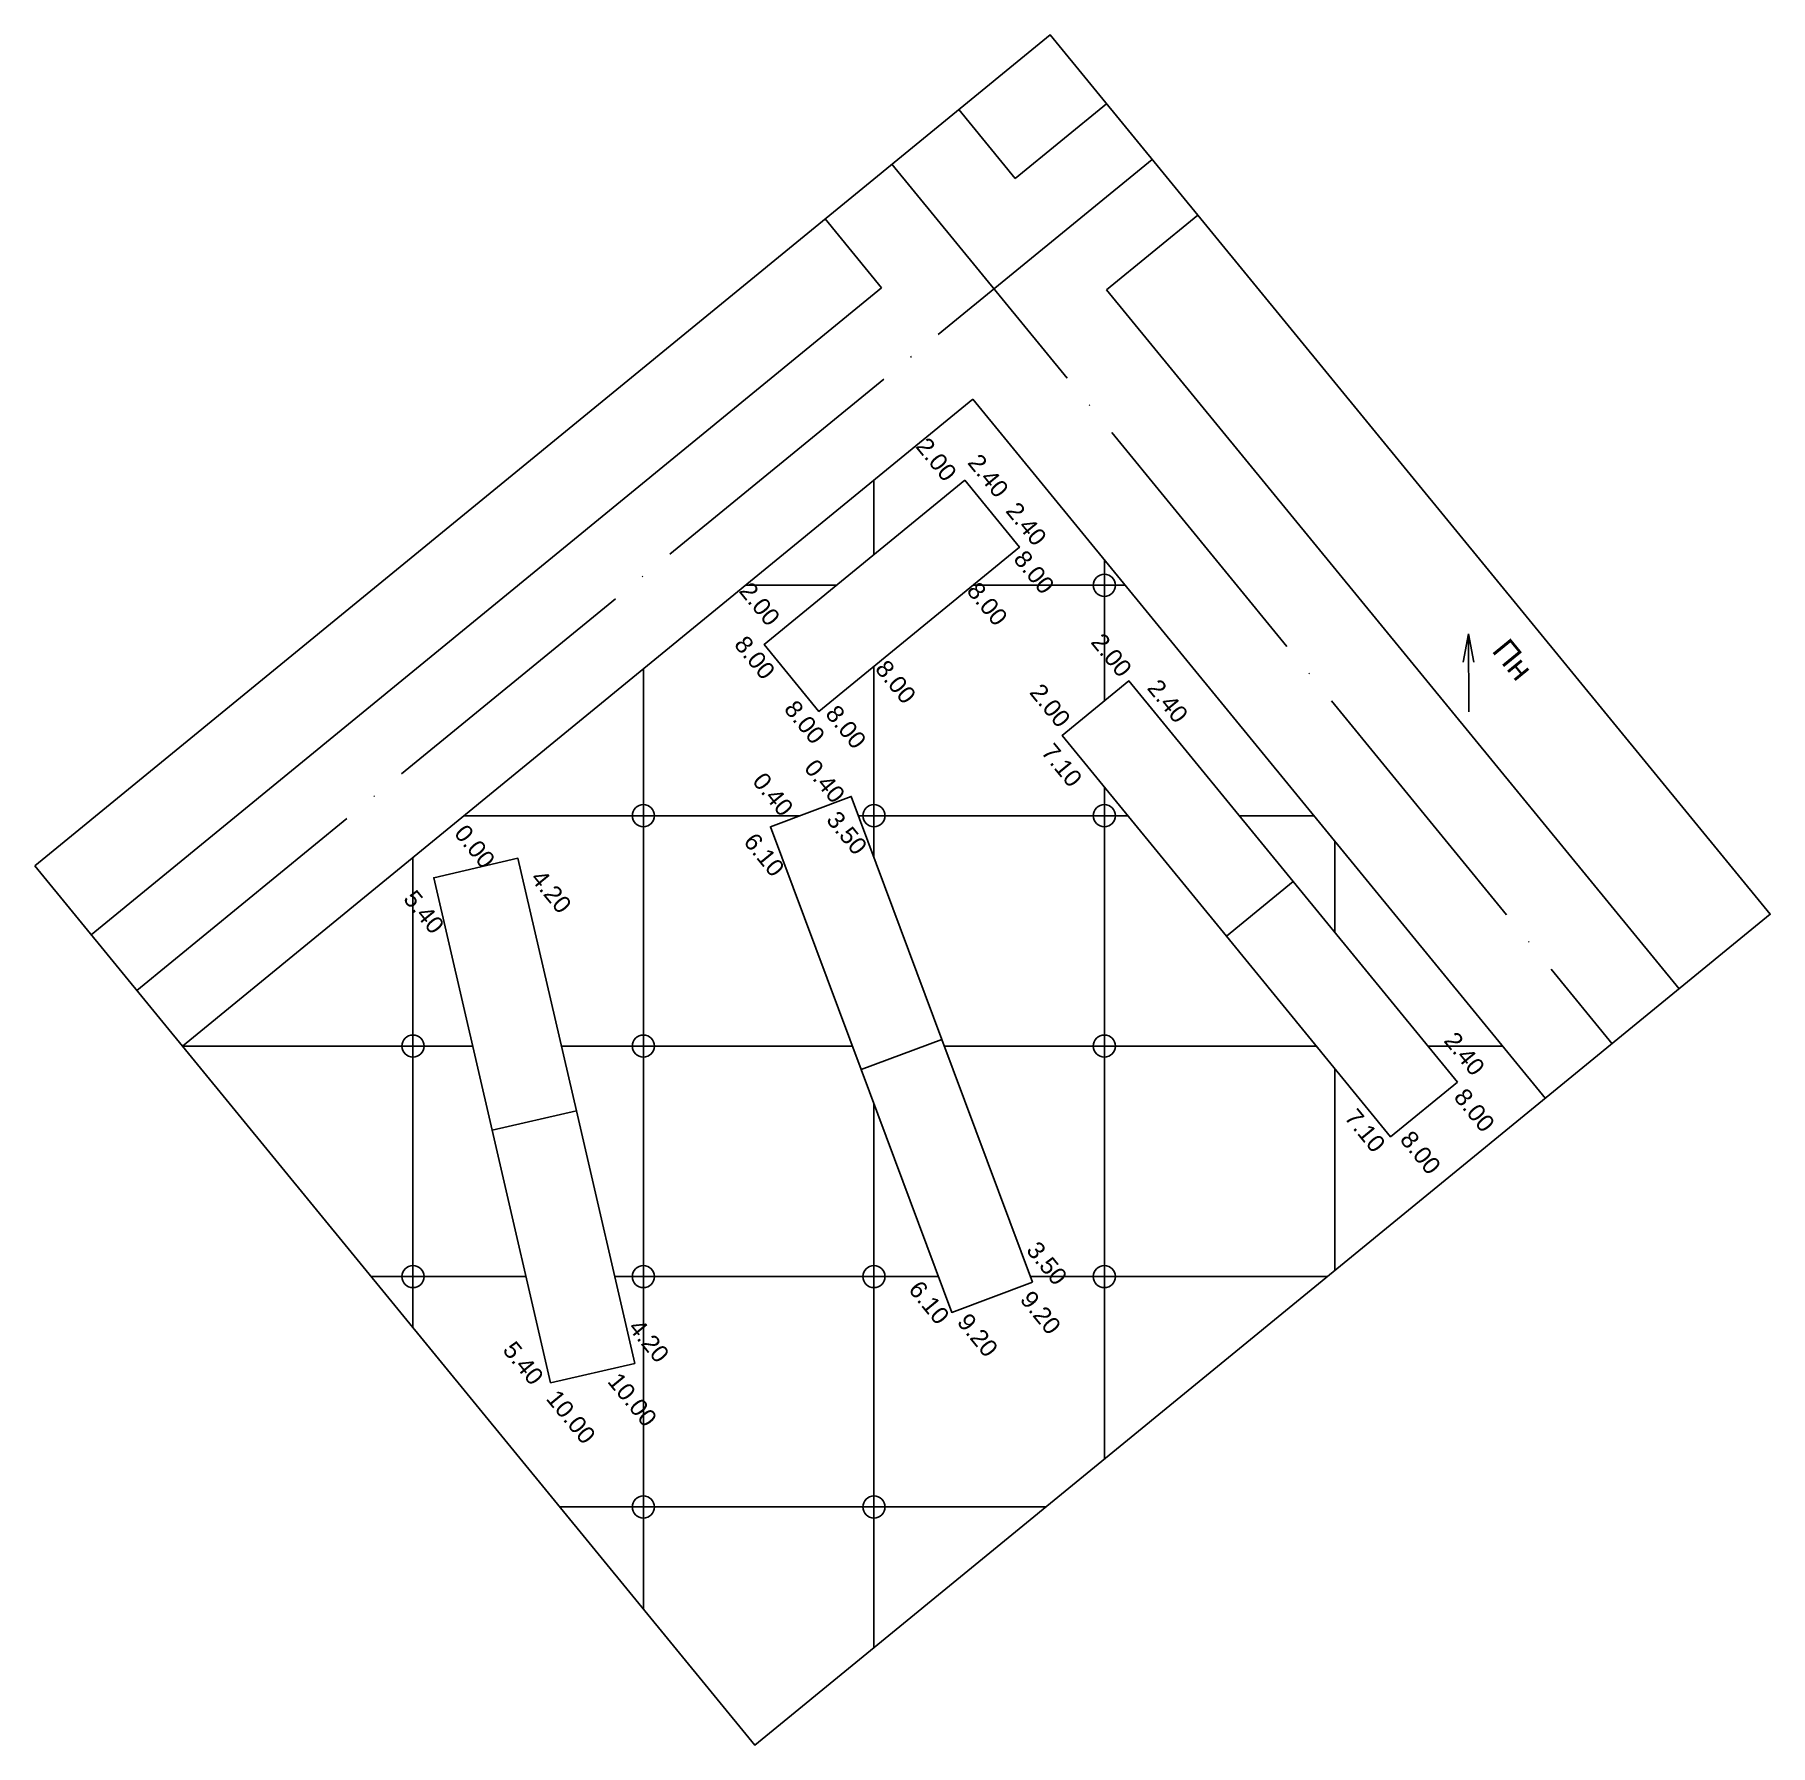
# Model space of a CAD drawing. Header units: millimetres. Extents: x 3866 to 29370, y -8151 to 9491.
# Drawn here: x 11256.5 to 11407.1, y -6116 to -5967.6 of the extents above; entities that cross this region are included whole.
import ezdxf

# ---------------------------------------------------------------- set-up
doc = ezdxf.new("R2010")
doc.units = ezdxf.units.MM
doc.linetypes.add('ACAD_ISO04W100', pattern=[30, 24, -3, 0, -3])
for name, color, linetype in [('будівлі', 40, 'Continuous'), ('ВДМ', 7, 'Continuous'), ('сітка', 1, 'Continuous')]:
    doc.layers.add(name, color=color, linetype=linetype)
doc.styles.get("Standard").update_dxf_attribs({"font": 'arial.ttf'})

msp = doc.modelspace()

# ---------------------------------------------------------------- texts
at = {"layer": 'ВДМ', "attachment_point": 1, "rotation": 309.30576}
for s, insert, char_height in [('2.00', (11334.019, -6002.372), 1.5), ('2.40', (11338.523, -6003.785), 1.5), ('2.40', (11341.826, -6007.97), 1.5), ('8.00', (11342.501, -6012.153), 1.5), ('2.00', (11318.689, -6014.923), 1.5), ('8.00', (11338.437, -6014.91), 1.5), ('2.00', (11349.216, -6019.357), 1.5), ('8.00', (11318.264, -6019.57), 1.5), ('Пн', (11384.406, -6019.792), 2), ('8.00', (11330.49, -6021.684), 1.5), ('2.00', (11343.895, -6023.728), 1.5), ('2.40', (11354.101, -6023.346), 1.5), ('8.00', (11322.589, -6025.172), 1.5), ('8.00', (11326.175, -6025.592), 1.5), ('7.10', (11344.91, -6028.91), 1.5), ('0.40', (11319.845, -6031.441), 1.5), ('0.40', (11324.331, -6030.293), 1.5), ('0.00', (11293.964, -6035.961), 1.5), ('3.50', (11326.253, -6034.789), 1.5), ('6.10', (11319.078, -6036.686), 1.5), ('4.20', (11300.598, -6039.873), 1.5), ('5.40', (11289.551, -6041.651), 1.5), ('2.40', (11379.847, -6053.956), 1.5), ('8.00', (11380.709, -6058.858), 1.5), ('7.10', (11371.225, -6060.623), 1.5), ('8.00', (11376.032, -6062.536), 1.5), ('3.50', (11343.612, -6072.145), 1.5), ('6.10', (11333.389, -6075.552), 1.5), ('9.20', (11343.066, -6076.426), 1.5), ('4.20', (11309.076, -6078.873), 1.5), ('9.20', (11337.605, -6078.383), 1.5), ('5.40', (11298.175, -6080.812), 1.5), ('10.00', (11307.273, -6083.527), 1.5), ('10.00', (11301.947, -6085.023), 1.5)]:
    msp.add_mtext_dynamic_manual_height_columns(s, width=4.32334, gutter_width=12.5, heights=[0], dxfattribs=dict(at, insert=insert, char_height=char_height))

# ---------------------------------------------------------------- linework, layer by layer
msp.add_lwpolyline([(11256.482, -6039.689), (11318.986, -6116.038), (11407.09, -6043.911), (11344.586, -5967.562), (11256.482, -6039.689)])
at = {"color": 1}
for centre in [(11349.305, -6015.352), (11309.305, -6035.352), (11329.305, -6035.352), (11349.305, -6035.352), (11289.305, -6055.352), (11309.305, -6055.352), (11349.305, -6055.352), (11289.305, -6075.352), (11309.305, -6075.352), (11329.305, -6075.352), (11349.305, -6075.352), (11309.305, -6095.352), (11329.305, -6095.352)]:
    msp.add_circle(centre, 0.96, dxfattribs=at)
at = {"layer": 'будівлі'}
for points in [[(11337.187, -6006.241), (11319.777, -6020.493), (11324.528, -6026.297), (11341.938, -6012.044), (11337.187, -6006.241)], [(11365.693, -6041.061), (11351.44, -6023.651), (11345.637, -6028.402), (11359.89, -6045.812), (11365.693, -6041.061)], [(11335.212, -6054.763), (11327.345, -6033.684), (11320.318, -6036.306), (11328.186, -6057.386), (11335.212, -6054.763)], [(11303.486, -6060.963), (11298.419, -6039.041), (11291.112, -6040.73), (11296.178, -6062.652), (11303.486, -6060.963)], [(11379.946, -6058.471), (11365.693, -6041.061), (11359.89, -6045.812), (11374.143, -6063.221), (11379.946, -6058.471)], [(11343.08, -6075.843), (11335.212, -6054.763), (11328.186, -6057.386), (11336.053, -6078.466), (11343.08, -6075.843)], [(11308.552, -6082.885), (11303.486, -6060.963), (11296.178, -6062.652), (11301.245, -6084.574), (11308.552, -6082.885)]]:
    msp.add_lwpolyline(points, dxfattribs=at)
at = {"layer": 'ВДМ'}
for points in [[(11336.673, -5974.04), (11341.577, -5980.03)], [(11349.49, -5973.552), (11341.577, -5980.03)], [(11329.971, -5989.532), (11325.066, -5983.542)], [(11357.409, -5983.225), (11349.496, -5989.703)], [(11329.971, -5989.532), (11261.386, -6045.679)], [(11349.496, -5989.703), (11399.177, -6050.389)], [(11337.889, -5999.204), (11269.305, -6055.352)], [(11337.889, -5999.204), (11387.57, -6059.891)], [(11380.907, -6019.553), (11380.452, -6022.029)], [(11380.918, -6026.341), (11380.907, -6019.553)], [(11380.907, -6019.553), (11381.37, -6022.027)]]:
    msp.add_lwpolyline(points, dxfattribs=at)
at = {"layer": 'ВДМ', "linetype": 'ACAD_ISO04W100'}
for points in [[(11353.449, -5978.389), (11265.346, -6050.515)], [(11330.87, -5978.791), (11393.373, -6055.14)]]:
    msp.add_lwpolyline(points, dxfattribs=at)
at = {"layer": 'сітка', "color": 1}
for points in [[(11329.305, -6006.232), (11329.305, -6012.694)], [(11349.305, -6013.149), (11349.305, -6025.399)], [(11318.165, -6015.352), (11326.058, -6015.352)], [(11337.898, -6015.352), (11351.108, -6015.352)], [(11309.305, -6022.605), (11309.305, -6104.212)], [(11329.305, -6022.387), (11329.305, -6038.935)], [(11349.305, -6032.882), (11349.305, -6091.217)], [(11293.735, -6035.352), (11322.876, -6035.352)], [(11327.967, -6035.352), (11351.327, -6035.352)], [(11361.019, -6035.352), (11367.481, -6035.352)], [(11369.305, -6037.579), (11369.305, -6045.472)], [(11289.305, -6038.978), (11289.305, -6079.782)], [(11269.305, -6055.352), (11294.491, -6055.352)], [(11302.189, -6055.352), (11327.426, -6055.352)], [(11335.432, -6055.352), (11367.7, -6055.352)], [(11377.392, -6055.352), (11383.854, -6055.352)], [(11369.305, -6057.312), (11369.305, -6074.844)], [(11329.305, -6060.384), (11329.305, -6107.59)], [(11285.678, -6075.352), (11299.113, -6075.352)], [(11306.811, -6075.352), (11334.891, -6075.352)], [(11342.896, -6075.352), (11368.684, -6075.352)], [(11302.051, -6095.352), (11344.254, -6095.352)]]:
    msp.add_lwpolyline(points, dxfattribs=at)

msp.set_redraw_order([(e.dxf.handle, doc.entitydb.next_handle()) for e in msp.query("TEXT MTEXT ATTDEF DIMENSION ARC_DIMENSION")])  # texts and dimensions are drawn at this point

doc.saveas('drawing.dxf')
